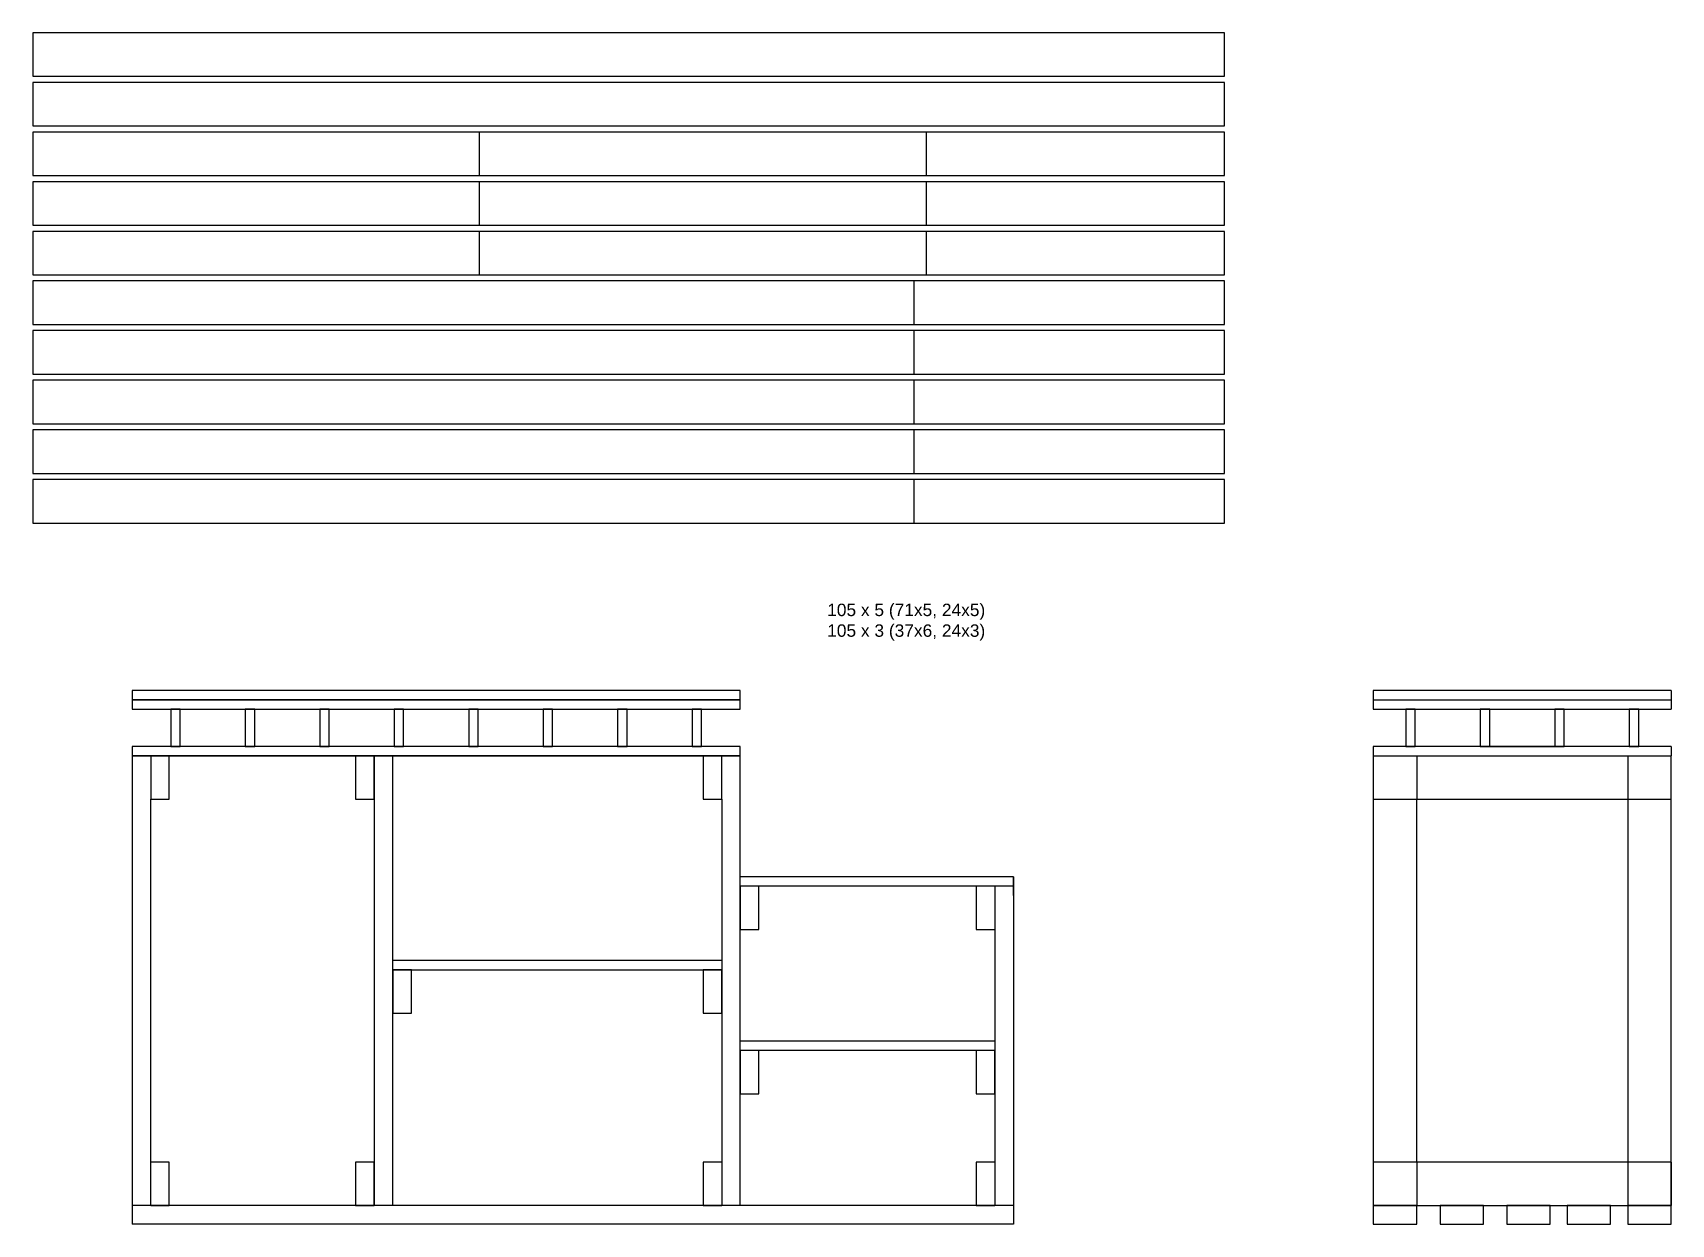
# Model space of a CAD drawing. Header units: inches. Extents: x -42 to 324, y 0 to 156.
# Drawn here: x 192 to 324, y 0 to 96 of the extents above; entities that cross this region are included whole.
import ezdxf

# ---------------------------------------------------------------- set-up
doc = ezdxf.new("R2010")
doc.units = ezdxf.units.IN
doc.linetypes.add('ACAD_ISO03W100', pattern=[30, 12, -18])
doc.layers.get('0').update_dxf_attribs({"linetype": 'CONTINUOUS', "lineweight": 25, "true_color": 0x000000})
doc.styles.add('textstyle3', font='')
doc.styles.get('textstyle3').set_extended_font_data('Helvetica')

msp = doc.modelspace()

# ---------------------------------------------------------------- texts
at = {"insert": (256, 50), "char_height": 1, "attachment_point": 1, "style": 'textstyle3'}
msp.add_mtext('105 x 5 (71x5, 24x5)\\P105 x 3 (37x6, 24x3)\\P', dxfattribs=at)

# ---------------------------------------------------------------- linework, layer by layer
for p, q in [((288, 96), (192, 96)), ((192, 96), (192, 92.5)), ((288, 92.5), (288, 96)), ((192, 92.5), (288, 92.5)), ((288, 92), (192, 92)), ((192, 92), (192, 88.5)), ((288, 88.5), (288, 92)), ((192, 88.5), (288, 88.5)), ((288, 88), (192, 88)), ((192, 88), (192, 84.5)), ((228, 84.5), (228, 88)), ((264, 84.5), (264, 88)), ((288, 84.5), (288, 88)), ((192, 84.5), (288, 84.5)), ((288, 84), (192, 84)), ((192, 84), (192, 80.5)), ((228, 80.5), (228, 84)), ((264, 80.5), (264, 84)), ((288, 80.5), (288, 84)), ((192, 80.5), (288, 80.5)), ((288, 80), (192, 80)), ((192, 80), (192, 76.5)), ((228, 76.5), (228, 80)), ((264, 76.5), (264, 80)), ((288, 76.5), (288, 80)), ((192, 76.5), (288, 76.5)), ((288, 76), (192, 76)), ((192, 76), (192, 72.5)), ((263, 72.5), (263, 76)), ((288, 72.5), (288, 76)), ((192, 72.5), (288, 72.5)), ((288, 72), (192, 72)), ((192, 72), (192, 68.5)), ((263, 68.5), (263, 72)), ((288, 68.5), (288, 72)), ((192, 68.5), (288, 68.5)), ((288, 68), (192, 68)), ((192, 68), (192, 64.5)), ((263, 64.5), (263, 68)), ((288, 64.5), (288, 68)), ((192, 64.5), (288, 64.5)), ((288, 64), (192, 64)), ((192, 64), (192, 60.5)), ((263, 60.5), (263, 64)), ((288, 60.5), (288, 64)), ((192, 60.5), (288, 60.5)), ((288, 60), (192, 60)), ((192, 60), (192, 56.5)), ((263, 56.5), (263, 60)), ((288, 56.5), (288, 60)), ((192, 56.5), (288, 56.5)), ((249, 43), (200, 43)), ((200, 43), (200, 42.25)), ((200, 42.25), (249, 42.25)), ((249, 42.25), (200, 42.25)), ((200, 42.25), (200, 41.5)), ((249, 42.25), (249, 43)), ((249, 41.5), (249, 42.25)), ((324, 43), (300, 43)), ((300, 43), (300, 42.25)), ((300, 42.25), (324, 42.25)), ((300, 42.25), (300, 41.5)), ((324, 43), (324, 42.25)), ((324, 42.25), (324, 41.5)), ((200, 41.5), (249, 41.5)), ((203.88, 41.5), (203.12, 41.5)), ((203.12, 41.5), (203.12, 38.5)), ((203.88, 38.5), (203.88, 41.5)), ((209.88, 41.5), (209.12, 41.5)), ((209.12, 41.5), (209.12, 38.5)), ((209.88, 38.5), (209.88, 41.5)), ((215.88, 41.5), (215.12, 41.5)), ((215.12, 41.5), (215.12, 38.5)), ((215.88, 38.5), (215.88, 41.5)), ((221.88, 41.5), (221.12, 41.5)), ((221.12, 41.5), (221.12, 38.5)), ((221.88, 38.5), (221.88, 41.5)), ((227.88, 41.5), (227.12, 41.5)), ((227.12, 41.5), (227.12, 38.5)), ((227.88, 38.5), (227.88, 41.5)), ((233.88, 41.5), (233.12, 41.5)), ((233.12, 41.5), (233.12, 38.5)), ((233.88, 38.5), (233.88, 41.5)), ((239.88, 41.5), (239.12, 41.5)), ((239.12, 41.5), (239.12, 38.5)), ((239.88, 38.5), (239.88, 41.5)), ((245.88, 41.5), (245.12, 41.5)), ((245.12, 41.5), (245.12, 38.5)), ((245.88, 38.5), (245.88, 41.5)), ((300, 41.5), (324, 41.5)), ((303.38, 41.5), (302.62, 41.5)), ((302.62, 41.5), (302.62, 38.5)), ((303.38, 38.5), (303.38, 41.5)), ((309.38, 41.5), (308.62, 41.5)), ((308.62, 41.5), (308.62, 38.5)), ((309.38, 38.5), (309.38, 41.5)), ((315.38, 41.5), (314.62, 41.5)), ((314.62, 41.5), (314.62, 38.5)), ((315.38, 38.5), (315.38, 41.5)), ((321.38, 41.5), (320.62, 41.5)), ((320.62, 41.5), (320.62, 38.5)), ((321.38, 38.5), (321.38, 41.5)), ((249, 38.5), (200, 38.5)), ((200, 38.5), (200, 37.75)), ((203.12, 38.5), (203.88, 38.5)), ((209.12, 38.5), (209.88, 38.5)), ((215.12, 38.5), (215.88, 38.5)), ((221.12, 38.5), (221.88, 38.5)), ((227.12, 38.5), (227.88, 38.5)), ((233.12, 38.5), (233.88, 38.5)), ((239.12, 38.5), (239.88, 38.5)), ((245.12, 38.5), (245.88, 38.5)), ((249, 37.75), (249, 38.5)), ((324, 38.5), (300, 38.5)), ((300, 38.5), (300, 37.75)), ((302.62, 38.5), (303.38, 38.5)), ((308.62, 38.5), (309.38, 38.5)), ((309.38, 38.5), (314.62, 38.5)), ((314.62, 38.5), (315.38, 38.5)), ((320.62, 38.5), (321.38, 38.5)), ((324, 38.5), (324, 37.75)), ((200, 37.75), (249, 37.75)), ((201.5, 37.75), (200, 37.75)), ((200, 37.75), (200, 0)), ((247.5, 37.75), (201.5, 37.75)), ((203, 37.75), (201.5, 37.75)), ((201.5, 37.75), (201.5, 34.25)), ((203, 34.25), (203, 37.75)), ((219.5, 37.75), (218, 37.75)), ((218, 37.75), (218, 34.25)), ((219.5, 37.75), (219.5, 1.5)), ((219.5, 34.25), (219.5, 37.75)), ((221, 1.5), (221, 37.75)), ((247.5, 37.75), (246, 37.75)), ((246, 37.75), (246, 34.25)), ((249, 37.75), (247.5, 37.75)), ((247.5, 34.25), (247.5, 37.75)), ((249, 1.5), (249, 37.75)), ((300, 37.75), (324, 37.75)), ((300, 37.75), (300, 5)), ((324, 5), (324, 37.75)), ((201.5, 1.5), (201.5, 34.25)), ((201.5, 34.25), (203, 34.25)), ((218, 34.25), (219.5, 34.25)), ((246, 34.25), (247.5, 34.25)), ((247.5, 34.25), (247.5, 1.5)), ((300, 34.25), (324, 34.25)), ((303.5, 5), (303.5, 34.25)), ((320.5, 34.25), (320.5, 5)), ((247.5, 28), (247.5, 26.5)), ((271, 28), (249, 28)), ((271, 28), (271, 0)), ((271, 26.5), (271, 28)), ((250.5, 27.25), (249, 27.25)), ((249, 27.25), (249, 23.75)), ((271, 27.25), (249, 27.25)), ((250.5, 23.75), (250.5, 27.25)), ((269.5, 27.25), (268, 27.25)), ((268, 27.25), (268, 23.75)), ((269.5, 27.25), (269.5, 1.5)), ((249, 23.75), (250.5, 23.75)), ((268, 23.75), (269.5, 23.75)), ((247.5, 21.25), (221, 21.25)), ((221, 20.5), (247.5, 20.5)), ((222.5, 20.5), (221, 20.5)), ((221, 20.5), (221, 17)), ((222.5, 17), (222.5, 20.5)), ((247.5, 20.5), (246, 20.5)), ((246, 20.5), (246, 17)), ((247.5, 17), (247.5, 20.5)), ((221, 17), (222.5, 17)), ((246, 17), (247.5, 17)), ((269.5, 14.75), (249, 14.75)), ((269.5, 14), (249, 14)), ((250.5, 14), (249, 14)), ((249, 14), (249, 10.5)), ((250.5, 10.5), (250.5, 14)), ((269.5, 14), (268, 14)), ((268, 14), (268, 10.5)), ((269.5, 10.5), (269.5, 14)), ((249, 10.5), (250.5, 10.5)), ((268, 10.5), (269.5, 10.5)), ((203, 5), (201.5, 5)), ((203, 1.5), (203, 5)), ((219.5, 5), (218, 5)), ((218, 5), (218, 1.5)), ((219.5, 1.5), (219.5, 5)), ((247.5, 5), (246, 5)), ((246, 5), (246, 1.5)), ((269.5, 5), (268, 5)), ((268, 5), (268, 1.5)), ((324, 5), (300, 5)), ((300, 5), (300, 1.5)), ((324, 1.5), (324, 5)), ((271, 1.5), (200, 1.5)), ((201.5, 1.5), (203, 1.5)), ((218, 1.5), (219.5, 1.5)), ((246, 1.5), (247.5, 1.5)), ((268, 1.5), (269.5, 1.5)), ((300, 1.5), (324, 1.5)), ((303.5, 1.5), (300, 1.5)), ((300, 1.5), (300, 0)), ((303.5, 0), (303.5, 1.5)), ((308.88, 1.5), (305.38, 1.5)), ((305.38, 1.5), (305.38, 0)), ((308.88, 0), (308.88, 1.5)), ((314.25, 1.5), (310.75, 1.5)), ((310.75, 1.5), (310.75, 0)), ((314.25, 0), (314.25, 1.5)), ((319.12, 1.5), (315.62, 1.5)), ((315.62, 1.5), (315.62, 0)), ((319.12, 0), (319.12, 1.5)), ((324, 1.5), (320.5, 1.5)), ((320.5, 1.5), (320.5, 0)), ((324, 0), (324, 1.5)), ((271, 0), (200, 0)), ((300, 0), (303.5, 0)), ((305.38, 0), (308.88, 0)), ((310.75, 0), (314.25, 0)), ((315.62, 0), (319.12, 0)), ((320.5, 0), (324, 0))]:
    msp.add_line(p, q)
at = {"linetype": 'ACAD_ISO03W100'}
for p, q in [((201.5, 37.75), (201.5, 34.25)), ((303.5, 37.75), (303.5, 34.25)), ((320.5, 37.75), (320.5, 34.25)), ((300, 5), (300, 1.5)), ((303.5, 5), (303.5, 1.5)), ((320.5, 5), (320.5, 1.5)), ((324, 5), (324, 1.5))]:
    msp.add_line(p, q, dxfattribs=at)

msp.set_redraw_order([(e.dxf.handle, doc.entitydb.next_handle()) for e in msp.query("TEXT MTEXT ATTDEF DIMENSION ARC_DIMENSION")])  # texts and dimensions are drawn at this point

doc.saveas('drawing.dxf')
